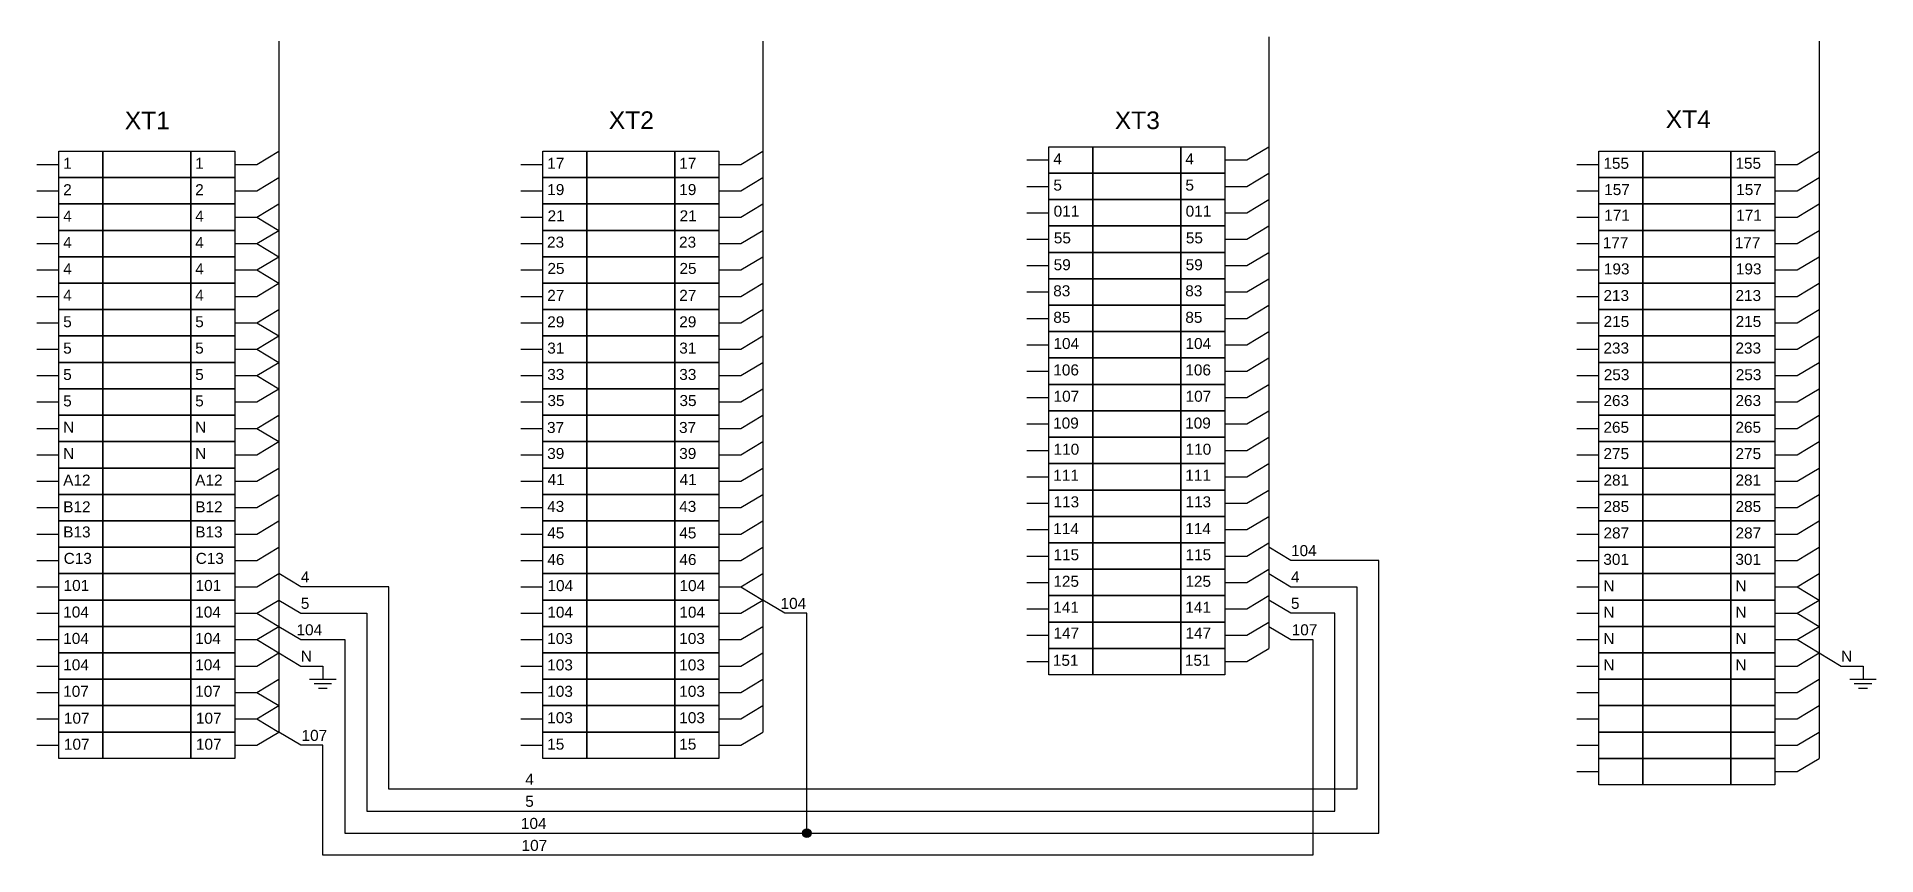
# Model space of a CAD drawing. Header units: millimetres. Extents: x 470 to 1970, y 240 to 1035.
# Drawn here: x 470 to 888, y 240 to 426 of the extents above; entities that cross this region are included whole.
import ezdxf

# ---------------------------------------------------------------- set-up
doc = ezdxf.new("R2010")
doc.units = ezdxf.units.MM
doc.layers.get('0').update_dxf_attribs({"lineweight": 25})
doc.layers.add('Аппаратура и жгуты', color=7, linetype='Continuous', lineweight=30)
doc.styles.get("Standard").update_dxf_attribs({"font": 'arial.ttf'})

msp = doc.modelspace()

# ---------------------------------------------------------------- texts
for s, p in [('104', (755.02, 307.98)), ('4', (530, 302)), ('4', (755, 302)), ('5', (530, 296)), ('104', (639.02, 295.98)), ('5', (755, 296)), ('104', (529.02, 289.98)), ('107', (755.17, 289.98)), ('N', (530, 284)), ('N', (880, 284)), ('107', (530.17, 265.98)), ('4', (581, 256)), ('5', (581, 251)), ('104', (580.02, 245.98)), ('107', (580.17, 240.98))]:
    msp.add_text(s, height=2.5).set_placement(p)
at = {"layer": 'Аппаратура и жгуты'}
for s, height, p in [('XT1', 4, (490, 405)), ('XT2', 4, (599.99, 405.05)), ('XT3', 4, (714.97, 405.02)), ('XT4', 4, (840.17, 405.26)), ('1', 2.5, (476, 396)), ('1', 2.5, (506, 396)), ('17', 2.5, (586, 396)), ('17', 2.5, (616, 396)), ('4', 2.5, (701, 397)), ('4', 2.5, (731, 397)), ('155', 2.5, (826, 396)), ('155', 2.5, (856, 396)), ('155', 2.5, (856, 396)), ('5', 2.5, (701.02, 391.04)), ('5', 2.5, (731.02, 391.04)), ('2', 2.5, (476, 390)), ('2', 2.5, (506, 390)), ('19', 2.5, (586, 390.03)), ('19', 2.5, (616, 390.03)), ('157', 2.5, (826.19, 390.03)), ('157', 2.5, (856.19, 390.03)), ('157', 2.5, (856.19, 390.03)), ('4', 2.5, (476, 384)), ('4', 2.5, (506, 384)), ('21', 2.5, (586.08, 384.06)), ('21', 2.5, (616.08, 384.06)), ('011', 2.5, (701.07, 385.12)), ('011', 2.5, (731.07, 385.12)), ('171', 2.5, (826.19, 384.2)), ('171', 2.5, (856.19, 384.2)), ('171', 2.5, (856.19, 384.2)), ('4', 2.5, (476, 378)), ('4', 2.5, (506, 378)), ('23', 2.5, (585.95, 378.08)), ('23', 2.5, (615.95, 378.08)), ('55', 2.5, (701.12, 379.05)), ('55', 2.5, (731.12, 379.05)), ('177', 2.5, (825.85, 377.95)), ('177', 2.5, (855.85, 377.95)), ('177', 2.5, (855.85, 377.95)), ('4', 2.5, (476, 372)), ('4', 2.5, (506, 372)), ('25', 2.5, (586.04, 372.1)), ('25', 2.5, (616.04, 372.1)), ('59', 2.5, (701.08, 372.95)), ('59', 2.5, (731.08, 372.95)), ('193', 2.5, (826.11, 372)), ('193', 2.5, (856.11, 372)), ('193', 2.5, (856.11, 372)), ('4', 2.5, (476, 366)), ('4', 2.5, (506, 366)), ('27', 2.5, (586, 365.99)), ('27', 2.5, (616, 365.99)), ('83', 2.5, (700.98, 367.02)), ('83', 2.5, (730.98, 367.02)), ('213', 2.5, (826.01, 365.95)), ('213', 2.5, (856.01, 365.95)), ('5', 2.5, (476, 360)), ('5', 2.5, (506, 360)), ('29', 2.5, (586, 359.97)), ('29', 2.5, (616, 359.97)), ('85', 2.5, (701, 360.99)), ('85', 2.5, (731, 360.99)), ('215', 2.5, (826.05, 360.05)), ('215', 2.5, (856.05, 360.05)), ('215', 2.5, (856.05, 360.05)), ('5', 2.5, (476, 354)), ('5', 2.5, (506, 354)), ('31', 2.5, (586, 354)), ('31', 2.5, (616, 354)), ('104', 2.5, (701.03, 355.04)), ('104', 2.5, (731.03, 355.04)), ('233', 2.5, (826.01, 354.01)), ('233', 2.5, (856.01, 354.01)), ('106', 2.5, (701, 349.04)), ('106', 2.5, (731, 349.04)), ('5', 2.5, (476, 348)), ('5', 2.5, (506, 348)), ('33', 2.5, (586, 348.01)), ('33', 2.5, (616, 348.01)), ('253', 2.5, (826.08, 347.96)), ('253', 2.5, (856.08, 347.96)), ('253', 2.5, (856.08, 347.96)), ('5', 2.5, (476, 342)), ('5', 2.5, (506, 342)), ('35', 2.5, (586.04, 342.08)), ('35', 2.5, (616.04, 342.08)), ('107', 2.5, (701.06, 343.06)), ('107', 2.5, (731.06, 343.06)), ('263', 2.5, (826.01, 342.08)), ('263', 2.5, (856.01, 342.08)), ('109', 2.5, (700.96, 336.96)), ('109', 2.5, (730.96, 336.96)), ('N', 2.5, (476, 336)), ('N', 2.5, (506, 336)), ('37', 2.5, (585.95, 335.96)), ('37', 2.5, (615.95, 335.96)), ('265', 2.5, (826.01, 336)), ('265', 2.5, (856.01, 336)), ('N', 2.5, (475.98, 330.06)), ('N', 2.5, (505.98, 330.06)), ('39', 2.5, (585.99, 330.05)), ('39', 2.5, (615.99, 330.05)), ('110', 2.5, (701.06, 331.02)), ('110', 2.5, (731.06, 331.02)), ('275', 2.5, (826.02, 330.02)), ('275', 2.5, (856.02, 330.02)), ('A12', 2.5, (476, 324)), ('A12', 2.5, (506, 324)), ('41', 2.5, (586.07, 324.12)), ('41', 2.5, (616.07, 324.12)), ('111', 2.5, (700.99, 325.1)), ('111', 2.5, (730.99, 325.1)), ('281', 2.5, (826.02, 324.01)), ('281', 2.5, (856.02, 324.01)), ('B12', 2.5, (476.01, 317.92)), ('B12', 2.5, (506.01, 317.92)), ('43', 2.5, (585.98, 318.02)), ('43', 2.5, (615.98, 318.02)), ('113', 2.5, (701.04, 319.06)), ('113', 2.5, (731.04, 319.06)), ('285', 2.5, (826.03, 318)), ('285', 2.5, (856.03, 318)), ('B13', 2.5, (476.01, 312.22)), ('B13', 2.5, (506.01, 312.22)), ('45', 2.5, (586, 312)), ('45', 2.5, (616, 312)), ('114', 2.5, (700.99, 312.97)), ('114', 2.5, (730.99, 312.97)), ('287', 2.5, (826.03, 311.98)), ('287', 2.5, (856.03, 311.98)), ('115', 2.5, (701.04, 307.04)), ('115', 2.5, (731.04, 307.04)), ('C13', 2.5, (476.11, 306.21)), ('C13', 2.5, (506.11, 306.21)), ('46', 2.5, (586.03, 305.95)), ('46', 2.5, (616.03, 305.95)), ('301', 2.5, (825.99, 305.99)), ('301', 2.5, (855.99, 305.99)), ('101', 2.5, (476.09, 300.05)), ('101', 2.5, (506.09, 300.05)), ('104', 2.5, (586.05, 300.02)), ('104', 2.5, (616.05, 300.02)), ('125', 2.5, (701.01, 301.01)), ('125', 2.5, (731.01, 301.01)), ('N', 2.5, (825.99, 300)), ('N', 2.5, (855.99, 300)), ('141', 2.5, (700.99, 295.09)), ('141', 2.5, (730.99, 295.09)), ('104', 2.5, (476.01, 294.02)), ('104', 2.5, (506.01, 294.02)), ('104', 2.5, (586.02, 293.98)), ('104', 2.5, (616.02, 293.98)), ('N', 2.5, (825.99, 294)), ('N', 2.5, (855.99, 294)), ('104', 2.5, (476.01, 288.02)), ('104', 2.5, (506.01, 288.02)), ('103', 2.5, (586, 288)), ('103', 2.5, (616, 288)), ('147', 2.5, (701.04, 289.23)), ('147', 2.5, (731.04, 289.23)), ('N', 2.5, (825.99, 288)), ('N', 2.5, (855.99, 288)), ('104', 2.5, (476.01, 282.02)), ('104', 2.5, (506.01, 282.02)), ('103', 2.5, (586, 282)), ('103', 2.5, (616, 282)), ('151', 2.5, (700.9, 283.05)), ('151', 2.5, (730.9, 283.05)), ('N', 2.5, (825.99, 282)), ('N', 2.5, (855.99, 282)), ('107', 2.5, (476, 276)), ('107', 2.5, (506, 276)), ('103', 2.5, (586, 276)), ('103', 2.5, (616, 276)), ('107', 2.5, (476.17, 269.89)), ('107', 2.5, (506.17, 269.89)), ('103', 2.5, (586, 270)), ('103', 2.5, (616, 270)), ('107', 2.5, (476.17, 263.98)), ('107', 2.5, (506.17, 263.98)), ('15', 2.5, (586, 264)), ('15', 2.5, (616, 264))]:
    msp.add_text(s, height=height, dxfattribs=at).set_placement(p)

# ---------------------------------------------------------------- hatches: boundary and pattern name
at = {"lineweight": 30}
h = msp.add_hatch(color=256, dxfattribs=at)
h.dxf.hatch_style = 1
edge = h.paths.add_edge_path()
edge.add_arc((645, 245), 1, 0, 360)

# ---------------------------------------------------------------- linework, layer by layer
for p, q in [((520, 397), (525, 400)), ((630, 397), (635, 400)), ((695, 398), (700, 398)), ((740, 398), (745, 398)), ((745, 398), (750, 401)), ((870, 397), (875, 400)), ((515, 397), (520, 397)), ((520, 391), (525, 394)), ((580, 397), (585, 397)), ((625, 397), (630, 397)), ((630, 391), (635, 394)), ((745, 392), (750, 395)), ((820, 397), (825, 397)), ((865, 397), (870, 397)), ((870, 391), (875, 394)), ((515, 391), (520, 391)), ((580, 391), (585, 391)), ((625, 391), (630, 391)), ((695, 392), (700, 392)), ((740, 392), (745, 392)), ((745, 386), (750, 389)), ((820, 391), (825, 391)), ((865, 391), (870, 391)), ((515, 385), (520, 385)), ((520, 385), (525, 388)), ((520, 385), (525, 382)), ((580, 385), (585, 385)), ((625, 385), (630, 385)), ((630, 385), (635, 388)), ((695, 386), (700, 386)), ((740, 386), (745, 386)), ((820, 385), (825, 385)), ((865, 385), (870, 385)), ((870, 385), (875, 388)), ((520, 379), (525, 382)), ((630, 379), (635, 382)), ((745, 380), (750, 383)), ((870, 379), (875, 382)), ((515, 379), (520, 379)), ((520, 379), (525, 376)), ((580, 379), (585, 379)), ((625, 379), (630, 379)), ((695, 380), (700, 380)), ((740, 380), (745, 380)), ((745, 374), (750, 377)), ((820, 379), (825, 379)), ((865, 379), (870, 379)), ((515, 373), (520, 373)), ((520, 373), (525, 376)), ((520, 373), (525, 370)), ((580, 373), (585, 373)), ((625, 373), (630, 373)), ((630, 373), (635, 376)), ((695, 374), (700, 374)), ((740, 374), (745, 374)), ((820, 373), (825, 373)), ((865, 373), (870, 373)), ((870, 373), (875, 376)), ((520, 367), (525, 370)), ((630, 367), (635, 370)), ((695, 368), (700, 368)), ((740, 368), (745, 368)), ((745, 368), (750, 371)), ((870, 367), (875, 370)), ((515, 367), (520, 367)), ((520, 361), (525, 364)), ((580, 367), (585, 367)), ((625, 367), (630, 367)), ((630, 361), (635, 364)), ((745, 362), (750, 365)), ((820, 367), (825, 367)), ((865, 367), (870, 367)), ((870, 361), (875, 364)), ((515, 361), (520, 361)), ((520, 361), (525, 358)), ((580, 361), (585, 361)), ((625, 361), (630, 361)), ((695, 362), (700, 362)), ((740, 362), (745, 362)), ((820, 361), (825, 361)), ((865, 361), (870, 361)), ((520, 355), (525, 358)), ((630, 355), (635, 358)), ((695, 356), (700, 356)), ((740, 356), (745, 356)), ((745, 356), (750, 359)), ((870, 355), (875, 358)), ((515, 355), (520, 355)), ((520, 355), (525, 352)), ((520, 349), (525, 352)), ((580, 355), (585, 355)), ((625, 355), (630, 355)), ((630, 349), (635, 352)), ((745, 350), (750, 353)), ((820, 355), (825, 355)), ((865, 355), (870, 355)), ((870, 349), (875, 352)), ((515, 349), (520, 349)), ((520, 349), (525, 346)), ((580, 349), (585, 349)), ((625, 349), (630, 349)), ((695, 350), (700, 350)), ((740, 350), (745, 350)), ((745, 344), (750, 347)), ((820, 349), (825, 349)), ((865, 349), (870, 349)), ((515, 343), (520, 343)), ((520, 343), (525, 346)), ((580, 343), (585, 343)), ((625, 343), (630, 343)), ((630, 343), (635, 346)), ((695, 344), (700, 344)), ((740, 344), (745, 344)), ((820, 343), (825, 343)), ((865, 343), (870, 343)), ((870, 343), (875, 346)), ((520, 337), (525, 340)), ((630, 337), (635, 340)), ((745, 338), (750, 341)), ((870, 337), (875, 340)), ((515, 337), (520, 337)), ((520, 337), (525, 334)), ((580, 337), (585, 337)), ((625, 337), (630, 337)), ((695, 338), (700, 338)), ((740, 338), (745, 338)), ((745, 332), (750, 335)), ((820, 337), (825, 337)), ((865, 337), (870, 337)), ((515, 331), (520, 331)), ((520, 331), (525, 334)), ((580, 331), (585, 331)), ((625, 331), (630, 331)), ((630, 331), (635, 334)), ((695, 332), (700, 332)), ((740, 332), (745, 332)), ((820, 331), (825, 331)), ((865, 331), (870, 331)), ((870, 331), (875, 334)), ((520, 325), (525, 328)), ((630, 325), (635, 328)), ((745, 326), (750, 329)), ((870, 325), (875, 328)), ((515, 325), (520, 325)), ((520, 319), (525, 322)), ((580, 325), (585, 325)), ((625, 325), (630, 325)), ((630, 319), (635, 322)), ((695, 326), (700, 326)), ((740, 326), (745, 326)), ((745, 320), (750, 323)), ((820, 325), (825, 325)), ((865, 325), (870, 325)), ((870, 319), (875, 322)), ((515, 319), (520, 319)), ((580, 319), (585, 319)), ((625, 319), (630, 319)), ((695, 320), (700, 320)), ((740, 320), (745, 320)), ((820, 319), (825, 319)), ((865, 319), (870, 319)), ((520, 313), (525, 316)), ((630, 313), (635, 316)), ((695, 314), (700, 314)), ((740, 314), (745, 314)), ((745, 314), (750, 317)), ((870, 313), (875, 316)), ((515, 313), (520, 313)), ((520, 307), (525, 310)), ((580, 313), (585, 313)), ((625, 313), (630, 313)), ((630, 307), (635, 310)), ((745, 308), (750, 311)), ((755, 307), (750, 310)), ((820, 313), (825, 313)), ((865, 313), (870, 313)), ((870, 307), (875, 310)), ((515, 307), (520, 307)), ((580, 307), (585, 307)), ((625, 307), (630, 307)), ((695, 308), (700, 308)), ((740, 308), (745, 308)), ((775, 307), (755, 307)), ((775, 245), (775, 307)), ((820, 307), (825, 307)), ((865, 307), (870, 307)), ((515, 301), (520, 301)), ((520, 301), (525, 304)), ((530, 301), (525, 304)), ((550, 301), (530, 301)), ((550, 255), (550, 301)), ((580, 301), (585, 301)), ((625, 301), (630, 301)), ((630, 301), (635, 304)), ((630, 301), (635, 298)), ((695, 302), (700, 302)), ((740, 302), (745, 302)), ((745, 302), (750, 305)), ((750, 304), (755, 301)), ((755, 301), (770, 301)), ((770, 301), (770, 255)), ((820, 301), (825, 301)), ((865, 301), (870, 301)), ((870, 301), (875, 304)), ((870, 301), (875, 298)), ((520, 295), (525, 298)), ((525, 298), (530, 295)), ((630, 295), (635, 298)), ((640, 295), (635, 298)), ((745, 296), (750, 299)), ((755, 295), (750, 298)), ((870, 295), (875, 298)), ((515, 295), (520, 295)), ((520, 295), (525, 292)), ((530, 295), (545, 295)), ((545, 295), (545, 250)), ((580, 295), (585, 295)), ((625, 295), (630, 295)), ((645, 295), (640, 295)), ((645, 245), (645, 295)), ((695, 296), (700, 296)), ((740, 296), (745, 296)), ((745, 290), (750, 293)), ((765, 295), (755, 295)), ((765, 250), (765, 295)), ((820, 295), (825, 295)), ((865, 295), (870, 295)), ((870, 295), (875, 292)), ((515, 289), (520, 289)), ((520, 289), (525, 292)), ((520, 289), (525, 286)), ((525, 292), (530, 289)), ((530, 289), (540, 289)), ((540, 289), (540, 245)), ((580, 289), (585, 289)), ((625, 289), (630, 289)), ((630, 289), (635, 292)), ((695, 290), (700, 290)), ((740, 290), (745, 290)), ((750, 292), (755, 289)), ((755, 289), (760, 289)), ((760, 289), (760, 240)), ((820, 289), (825, 289)), ((865, 289), (870, 289)), ((870, 289), (875, 292)), ((870, 289), (875, 286)), ((520, 283), (525, 286)), ((525, 286), (530, 283)), ((630, 283), (635, 286)), ((745, 284), (750, 287)), ((870, 283), (875, 286)), ((875, 286), (880, 283)), ((515, 283), (520, 283)), ((530, 283), (535, 283)), ((535, 283), (535, 280)), ((580, 283), (585, 283)), ((625, 283), (630, 283)), ((695, 284), (700, 284)), ((740, 284), (745, 284)), ((820, 283), (825, 283)), ((865, 283), (870, 283)), ((880, 283), (885, 283)), ((885, 283), (885, 280)), ((515, 277), (520, 277)), ((520, 277), (525, 280)), ((520, 277), (525, 274)), ((532, 280), (538, 280)), ((533, 279), (537, 279)), ((534, 278), (536, 278)), ((580, 277), (585, 277)), ((625, 277), (630, 277)), ((630, 277), (635, 280)), ((820, 277), (825, 277)), ((865, 277), (870, 277)), ((870, 277), (875, 280)), ((882, 280), (888, 280)), ((883, 279), (887, 279)), ((884, 278), (886, 278)), ((520, 271), (525, 274)), ((630, 271), (635, 274)), ((870, 271), (875, 274)), ((515, 271), (520, 271)), ((520, 271), (525, 268)), ((520, 265), (525, 268)), ((530, 265), (525, 268)), ((580, 271), (585, 271)), ((625, 271), (630, 271)), ((630, 265), (635, 268)), ((820, 271), (825, 271)), ((865, 271), (870, 271)), ((870, 265), (875, 268)), ((515, 265), (520, 265)), ((535, 265), (530, 265)), ((535, 240), (535, 265)), ((580, 265), (585, 265)), ((625, 265), (630, 265)), ((820, 265), (825, 265)), ((865, 265), (870, 265)), ((870, 259), (875, 262)), ((770, 255), (550, 255)), ((820, 259), (825, 259)), ((865, 259), (870, 259)), ((545, 250), (765, 250)), ((540, 245), (645, 245)), ((645, 245), (775, 245)), ((760, 240), (535, 240))]:
    msp.add_line(p, q)
msp.add_circle((645, 245), 1, dxfattribs=at)
at = {"layer": 'Аппаратура и жгуты', "lineweight": 30}
for p, q in [((525, 425), (525, 268)), ((635, 425), (635, 268)), ((750, 426), (750, 287)), ((875, 425), (875, 262))]:
    msp.add_line(p, q, dxfattribs=at)
at = {"layer": 'Аппаратура и жгуты'}
for p, q in [((470, 397), (475, 397)), ((470, 391), (475, 391)), ((470, 385), (475, 385)), ((470, 379), (475, 379)), ((470, 373), (475, 373)), ((470, 367), (475, 367)), ((470, 361), (475, 361)), ((470, 355), (475, 355)), ((470, 349), (475, 349)), ((470, 343), (475, 343)), ((470, 337), (475, 337)), ((470, 331), (475, 331)), ((470, 325), (475, 325)), ((470, 319), (475, 319)), ((470, 313), (475, 313)), ((470, 307), (475, 307)), ((470, 301), (475, 301)), ((470, 295), (475, 295)), ((470, 289), (475, 289)), ((470, 283), (475, 283)), ((470, 277), (475, 277)), ((470, 271), (475, 271)), ((470, 265), (475, 265))]:
    msp.add_line(p, q, dxfattribs=at)
for points in [[(475, 400), (485, 400), (485, 394), (475, 394)], [(485, 400), (505, 400), (505, 394), (485, 394)], [(505, 400), (515, 400), (515, 394), (505, 394)], [(475, 394), (485, 394), (485, 388), (475, 388)], [(485, 394), (505, 394), (505, 388), (485, 388)], [(505, 394), (515, 394), (515, 388), (505, 388)], [(475, 388), (485, 388), (485, 382), (475, 382)], [(485, 388), (505, 388), (505, 382), (485, 382)], [(505, 388), (515, 388), (515, 382), (505, 382)], [(475, 382), (485, 382), (485, 376), (475, 376)], [(485, 382), (505, 382), (505, 376), (485, 376)], [(505, 382), (515, 382), (515, 376), (505, 376)], [(475, 376), (485, 376), (485, 370), (475, 370)], [(485, 376), (505, 376), (505, 370), (485, 370)], [(505, 376), (515, 376), (515, 370), (505, 370)], [(475, 370), (485, 370), (485, 364), (475, 364)], [(485, 370), (505, 370), (505, 364), (485, 364)], [(505, 370), (515, 370), (515, 364), (505, 364)], [(475, 364), (485, 364), (485, 358), (475, 358)], [(485, 364), (505, 364), (505, 358), (485, 358)], [(505, 364), (515, 364), (515, 358), (505, 358)], [(475, 358), (485, 358), (485, 352), (475, 352)], [(485, 358), (505, 358), (505, 352), (485, 352)], [(505, 358), (515, 358), (515, 352), (505, 352)], [(475, 352), (485, 352), (485, 346), (475, 346)], [(485, 352), (505, 352), (505, 346), (485, 346)], [(505, 352), (515, 352), (515, 346), (505, 346)], [(475, 346), (485, 346), (485, 340), (475, 340)], [(485, 346), (505, 346), (505, 340), (485, 340)], [(505, 346), (515, 346), (515, 340), (505, 340)], [(475, 340), (485, 340), (485, 334), (475, 334)], [(485, 340), (505, 340), (505, 334), (485, 334)], [(505, 340), (515, 340), (515, 334), (505, 334)], [(475, 334), (485, 334), (485, 328), (475, 328)], [(485, 334), (505, 334), (505, 328), (485, 328)], [(505, 334), (515, 334), (515, 328), (505, 328)], [(475, 328), (485, 328), (485, 322), (475, 322)], [(485, 328), (505, 328), (505, 322), (485, 322)], [(505, 328), (515, 328), (515, 322), (505, 322)], [(475, 322), (485, 322), (485, 316), (475, 316)], [(485, 322), (505, 322), (505, 316), (485, 316)], [(505, 322), (515, 322), (515, 316), (505, 316)], [(475, 316), (485, 316), (485, 310), (475, 310)], [(485, 316), (505, 316), (505, 310), (485, 310)], [(505, 316), (515, 316), (515, 310), (505, 310)], [(475, 310), (485, 310), (485, 304), (475, 304)], [(485, 310), (505, 310), (505, 304), (485, 304)], [(505, 310), (515, 310), (515, 304), (505, 304)], [(475, 304), (485, 304), (485, 298), (475, 298)], [(485, 304), (505, 304), (505, 298), (485, 298)], [(505, 304), (515, 304), (515, 298), (505, 298)], [(475, 298), (485, 298), (485, 292), (475, 292)], [(485, 298), (505, 298), (505, 292), (485, 292)], [(505, 298), (515, 298), (515, 292), (505, 292)], [(475, 292), (485, 292), (485, 286), (475, 286)], [(485, 292), (505, 292), (505, 286), (485, 286)], [(505, 292), (515, 292), (515, 286), (505, 286)], [(475, 286), (485, 286), (485, 280), (475, 280)], [(485, 286), (505, 286), (505, 280), (485, 280)], [(505, 286), (515, 286), (515, 280), (505, 280)], [(475, 280), (485, 280), (485, 274), (475, 274)], [(485, 280), (505, 280), (505, 274), (485, 274)], [(505, 280), (515, 280), (515, 274), (505, 274)], [(475, 274), (485, 274), (485, 268), (475, 268)], [(485, 274), (505, 274), (505, 268), (485, 268)], [(505, 274), (515, 274), (515, 268), (505, 268)], [(475, 268), (485, 268), (485, 262), (475, 262)], [(485, 268), (505, 268), (505, 262), (485, 262)], [(505, 268), (515, 268), (515, 262), (505, 262)]]:
    msp.add_lwpolyline(points, close=True, dxfattribs=at)
at = {"layer": 'Аппаратура и жгуты', "lineweight": 30}
for points in [[(585, 400), (595, 400), (595, 394), (585, 394)], [(595, 400), (615, 400), (615, 394), (595, 394)], [(615, 400), (625, 400), (625, 394), (615, 394)], [(700, 401), (710, 401), (710, 395), (700, 395)], [(710, 401), (730, 401), (730, 395), (710, 395)], [(730, 401), (740, 401), (740, 395), (730, 395)], [(825, 400), (835, 400), (835, 394), (825, 394)], [(835, 400), (855, 400), (855, 394), (835, 394)], [(855, 400), (865, 400), (865, 394), (855, 394)], [(585, 394), (595, 394), (595, 388), (585, 388)], [(595, 394), (615, 394), (615, 388), (595, 388)], [(615, 394), (625, 394), (625, 388), (615, 388)], [(700, 395), (710, 395), (710, 389), (700, 389)], [(710, 395), (730, 395), (730, 389), (710, 389)], [(730, 395), (740, 395), (740, 389), (730, 389)], [(825, 394), (835, 394), (835, 388), (825, 388)], [(835, 394), (855, 394), (855, 388), (835, 388)], [(855, 394), (865, 394), (865, 388), (855, 388)], [(700, 389), (710, 389), (710, 383), (700, 383)], [(710, 389), (730, 389), (730, 383), (710, 383)], [(730, 389), (740, 389), (740, 383), (730, 383)], [(585, 388), (595, 388), (595, 382), (585, 382)], [(595, 388), (615, 388), (615, 382), (595, 382)], [(615, 388), (625, 388), (625, 382), (615, 382)], [(825, 388), (835, 388), (835, 382), (825, 382)], [(835, 388), (855, 388), (855, 382), (835, 382)], [(855, 388), (865, 388), (865, 382), (855, 382)], [(585, 382), (595, 382), (595, 376), (585, 376)], [(595, 382), (615, 382), (615, 376), (595, 376)], [(615, 382), (625, 382), (625, 376), (615, 376)], [(700, 383), (710, 383), (710, 377), (700, 377)], [(710, 383), (730, 383), (730, 377), (710, 377)], [(730, 383), (740, 383), (740, 377), (730, 377)], [(825, 382), (835, 382), (835, 376), (825, 376)], [(835, 382), (855, 382), (855, 376), (835, 376)], [(855, 382), (865, 382), (865, 376), (855, 376)], [(700, 377), (710, 377), (710, 371), (700, 371)], [(710, 377), (730, 377), (730, 371), (710, 371)], [(730, 377), (740, 377), (740, 371), (730, 371)], [(585, 376), (595, 376), (595, 370), (585, 370)], [(595, 376), (615, 376), (615, 370), (595, 370)], [(615, 376), (625, 376), (625, 370), (615, 370)], [(825, 376), (835, 376), (835, 370), (825, 370)], [(835, 376), (855, 376), (855, 370), (835, 370)], [(855, 376), (865, 376), (865, 370), (855, 370)], [(585, 370), (595, 370), (595, 364), (585, 364)], [(595, 370), (615, 370), (615, 364), (595, 364)], [(615, 370), (625, 370), (625, 364), (615, 364)], [(700, 371), (710, 371), (710, 365), (700, 365)], [(710, 371), (730, 371), (730, 365), (710, 365)], [(730, 371), (740, 371), (740, 365), (730, 365)], [(825, 370), (835, 370), (835, 364), (825, 364)], [(835, 370), (855, 370), (855, 364), (835, 364)], [(855, 370), (865, 370), (865, 364), (855, 364)], [(585, 364), (595, 364), (595, 358), (585, 358)], [(595, 364), (615, 364), (615, 358), (595, 358)], [(615, 364), (625, 364), (625, 358), (615, 358)], [(700, 365), (710, 365), (710, 359), (700, 359)], [(710, 365), (730, 365), (730, 359), (710, 359)], [(730, 365), (740, 365), (740, 359), (730, 359)], [(825, 364), (835, 364), (835, 358), (825, 358)], [(835, 364), (855, 364), (855, 358), (835, 358)], [(855, 364), (865, 364), (865, 358), (855, 358)], [(585, 358), (595, 358), (595, 352), (585, 352)], [(595, 358), (615, 358), (615, 352), (595, 352)], [(615, 358), (625, 358), (625, 352), (615, 352)], [(700, 359), (710, 359), (710, 353), (700, 353)], [(710, 359), (730, 359), (730, 353), (710, 353)], [(730, 359), (740, 359), (740, 353), (730, 353)], [(825, 358), (835, 358), (835, 352), (825, 352)], [(835, 358), (855, 358), (855, 352), (835, 352)], [(855, 358), (865, 358), (865, 352), (855, 352)], [(585, 352), (595, 352), (595, 346), (585, 346)], [(595, 352), (615, 352), (615, 346), (595, 346)], [(615, 352), (625, 352), (625, 346), (615, 346)], [(700, 353), (710, 353), (710, 347), (700, 347)], [(710, 353), (730, 353), (730, 347), (710, 347)], [(730, 353), (740, 353), (740, 347), (730, 347)], [(825, 352), (835, 352), (835, 346), (825, 346)], [(835, 352), (855, 352), (855, 346), (835, 346)], [(855, 352), (865, 352), (865, 346), (855, 346)], [(700, 347), (710, 347), (710, 341), (700, 341)], [(710, 347), (730, 347), (730, 341), (710, 341)], [(730, 347), (740, 347), (740, 341), (730, 341)], [(585, 346), (595, 346), (595, 340), (585, 340)], [(595, 346), (615, 346), (615, 340), (595, 340)], [(615, 346), (625, 346), (625, 340), (615, 340)], [(825, 346), (835, 346), (835, 340), (825, 340)], [(835, 346), (855, 346), (855, 340), (835, 340)], [(855, 346), (865, 346), (865, 340), (855, 340)], [(585, 340), (595, 340), (595, 334), (585, 334)], [(595, 340), (615, 340), (615, 334), (595, 334)], [(615, 340), (625, 340), (625, 334), (615, 334)], [(700, 341), (710, 341), (710, 335), (700, 335)], [(710, 341), (730, 341), (730, 335), (710, 335)], [(730, 341), (740, 341), (740, 335), (730, 335)], [(825, 340), (835, 340), (835, 334), (825, 334)], [(835, 340), (855, 340), (855, 334), (835, 334)], [(855, 340), (865, 340), (865, 334), (855, 334)], [(700, 335), (710, 335), (710, 329), (700, 329)], [(710, 335), (730, 335), (730, 329), (710, 329)], [(730, 335), (740, 335), (740, 329), (730, 329)], [(585, 334), (595, 334), (595, 328), (585, 328)], [(595, 334), (615, 334), (615, 328), (595, 328)], [(615, 334), (625, 334), (625, 328), (615, 328)], [(825, 334), (835, 334), (835, 328), (825, 328)], [(835, 334), (855, 334), (855, 328), (835, 328)], [(855, 334), (865, 334), (865, 328), (855, 328)], [(585, 328), (595, 328), (595, 322), (585, 322)], [(595, 328), (615, 328), (615, 322), (595, 322)], [(615, 328), (625, 328), (625, 322), (615, 322)], [(700, 329), (710, 329), (710, 323), (700, 323)], [(710, 329), (730, 329), (730, 323), (710, 323)], [(730, 329), (740, 329), (740, 323), (730, 323)], [(825, 328), (835, 328), (835, 322), (825, 322)], [(835, 328), (855, 328), (855, 322), (835, 322)], [(855, 328), (865, 328), (865, 322), (855, 322)], [(585, 322), (595, 322), (595, 316), (585, 316)], [(595, 322), (615, 322), (615, 316), (595, 316)], [(615, 322), (625, 322), (625, 316), (615, 316)], [(700, 323), (710, 323), (710, 317), (700, 317)], [(710, 323), (730, 323), (730, 317), (710, 317)], [(730, 323), (740, 323), (740, 317), (730, 317)], [(825, 322), (835, 322), (835, 316), (825, 316)], [(835, 322), (855, 322), (855, 316), (835, 316)], [(855, 322), (865, 322), (865, 316), (855, 316)], [(585, 316), (595, 316), (595, 310), (585, 310)], [(595, 316), (615, 316), (615, 310), (595, 310)], [(615, 316), (625, 316), (625, 310), (615, 310)], [(700, 317), (710, 317), (710, 311), (700, 311)], [(710, 317), (730, 317), (730, 311), (710, 311)], [(730, 317), (740, 317), (740, 311), (730, 311)], [(825, 316), (835, 316), (835, 310), (825, 310)], [(835, 316), (855, 316), (855, 310), (835, 310)], [(855, 316), (865, 316), (865, 310), (855, 310)], [(585, 310), (595, 310), (595, 304), (585, 304)], [(595, 310), (615, 310), (615, 304), (595, 304)], [(615, 310), (625, 310), (625, 304), (615, 304)], [(700, 311), (710, 311), (710, 305), (700, 305)], [(710, 311), (730, 311), (730, 305), (710, 305)], [(730, 311), (740, 311), (740, 305), (730, 305)], [(825, 310), (835, 310), (835, 304), (825, 304)], [(835, 310), (855, 310), (855, 304), (835, 304)], [(855, 310), (865, 310), (865, 304), (855, 304)], [(585, 304), (595, 304), (595, 298), (585, 298)], [(595, 304), (615, 304), (615, 298), (595, 298)], [(615, 304), (625, 304), (625, 298), (615, 298)], [(700, 305), (710, 305), (710, 299), (700, 299)], [(710, 305), (730, 305), (730, 299), (710, 299)], [(730, 305), (740, 305), (740, 299), (730, 299)], [(825, 304), (835, 304), (835, 298), (825, 298)], [(835, 304), (855, 304), (855, 298), (835, 298)], [(855, 304), (865, 304), (865, 298), (855, 298)], [(585, 298), (595, 298), (595, 292), (585, 292)], [(595, 298), (615, 298), (615, 292), (595, 292)], [(615, 298), (625, 298), (625, 292), (615, 292)], [(700, 299), (710, 299), (710, 293), (700, 293)], [(710, 299), (730, 299), (730, 293), (710, 293)], [(730, 299), (740, 299), (740, 293), (730, 293)], [(825, 298), (835, 298), (835, 292), (825, 292)], [(835, 298), (855, 298), (855, 292), (835, 292)], [(855, 298), (865, 298), (865, 292), (855, 292)], [(700, 293), (710, 293), (710, 287), (700, 287)], [(710, 293), (730, 293), (730, 287), (710, 287)], [(730, 293), (740, 293), (740, 287), (730, 287)], [(585, 292), (595, 292), (595, 286), (585, 286)], [(595, 292), (615, 292), (615, 286), (595, 286)], [(615, 292), (625, 292), (625, 286), (615, 286)], [(825, 292), (835, 292), (835, 286), (825, 286)], [(835, 292), (855, 292), (855, 286), (835, 286)], [(855, 292), (865, 292), (865, 286), (855, 286)], [(585, 286), (595, 286), (595, 280), (585, 280)], [(595, 286), (615, 286), (615, 280), (595, 280)], [(615, 286), (625, 286), (625, 280), (615, 280)], [(700, 287), (710, 287), (710, 281), (700, 281)], [(710, 287), (730, 287), (730, 281), (710, 281)], [(730, 287), (740, 287), (740, 281), (730, 281)], [(825, 286), (835, 286), (835, 280), (825, 280)], [(835, 286), (855, 286), (855, 280), (835, 280)], [(855, 286), (865, 286), (865, 280), (855, 280)], [(585, 280), (595, 280), (595, 274), (585, 274)], [(595, 280), (615, 280), (615, 274), (595, 274)], [(615, 280), (625, 280), (625, 274), (615, 274)], [(825, 280), (835, 280), (835, 274), (825, 274)], [(835, 280), (855, 280), (855, 274), (835, 274)], [(855, 280), (865, 280), (865, 274), (855, 274)], [(585, 274), (595, 274), (595, 268), (585, 268)], [(595, 274), (615, 274), (615, 268), (595, 268)], [(615, 274), (625, 274), (625, 268), (615, 268)], [(825, 274), (835, 274), (835, 268), (825, 268)], [(835, 274), (855, 274), (855, 268), (835, 268)], [(855, 274), (865, 274), (865, 268), (855, 268)], [(585, 268), (595, 268), (595, 262), (585, 262)], [(595, 268), (615, 268), (615, 262), (595, 262)], [(615, 268), (625, 268), (625, 262), (615, 262)], [(825, 268), (835, 268), (835, 262), (825, 262)], [(835, 268), (855, 268), (855, 262), (835, 262)], [(855, 268), (865, 268), (865, 262), (855, 262)], [(825, 262), (835, 262), (835, 256), (825, 256)], [(835, 262), (855, 262), (855, 256), (835, 256)], [(855, 262), (865, 262), (865, 256), (855, 256)]]:
    msp.add_lwpolyline(points, close=True, dxfattribs=at)

msp.set_redraw_order([(e.dxf.handle, doc.entitydb.next_handle()) for e in msp.query("TEXT MTEXT ATTDEF DIMENSION ARC_DIMENSION")])  # texts and dimensions are drawn at this point

doc.saveas('drawing.dxf')
